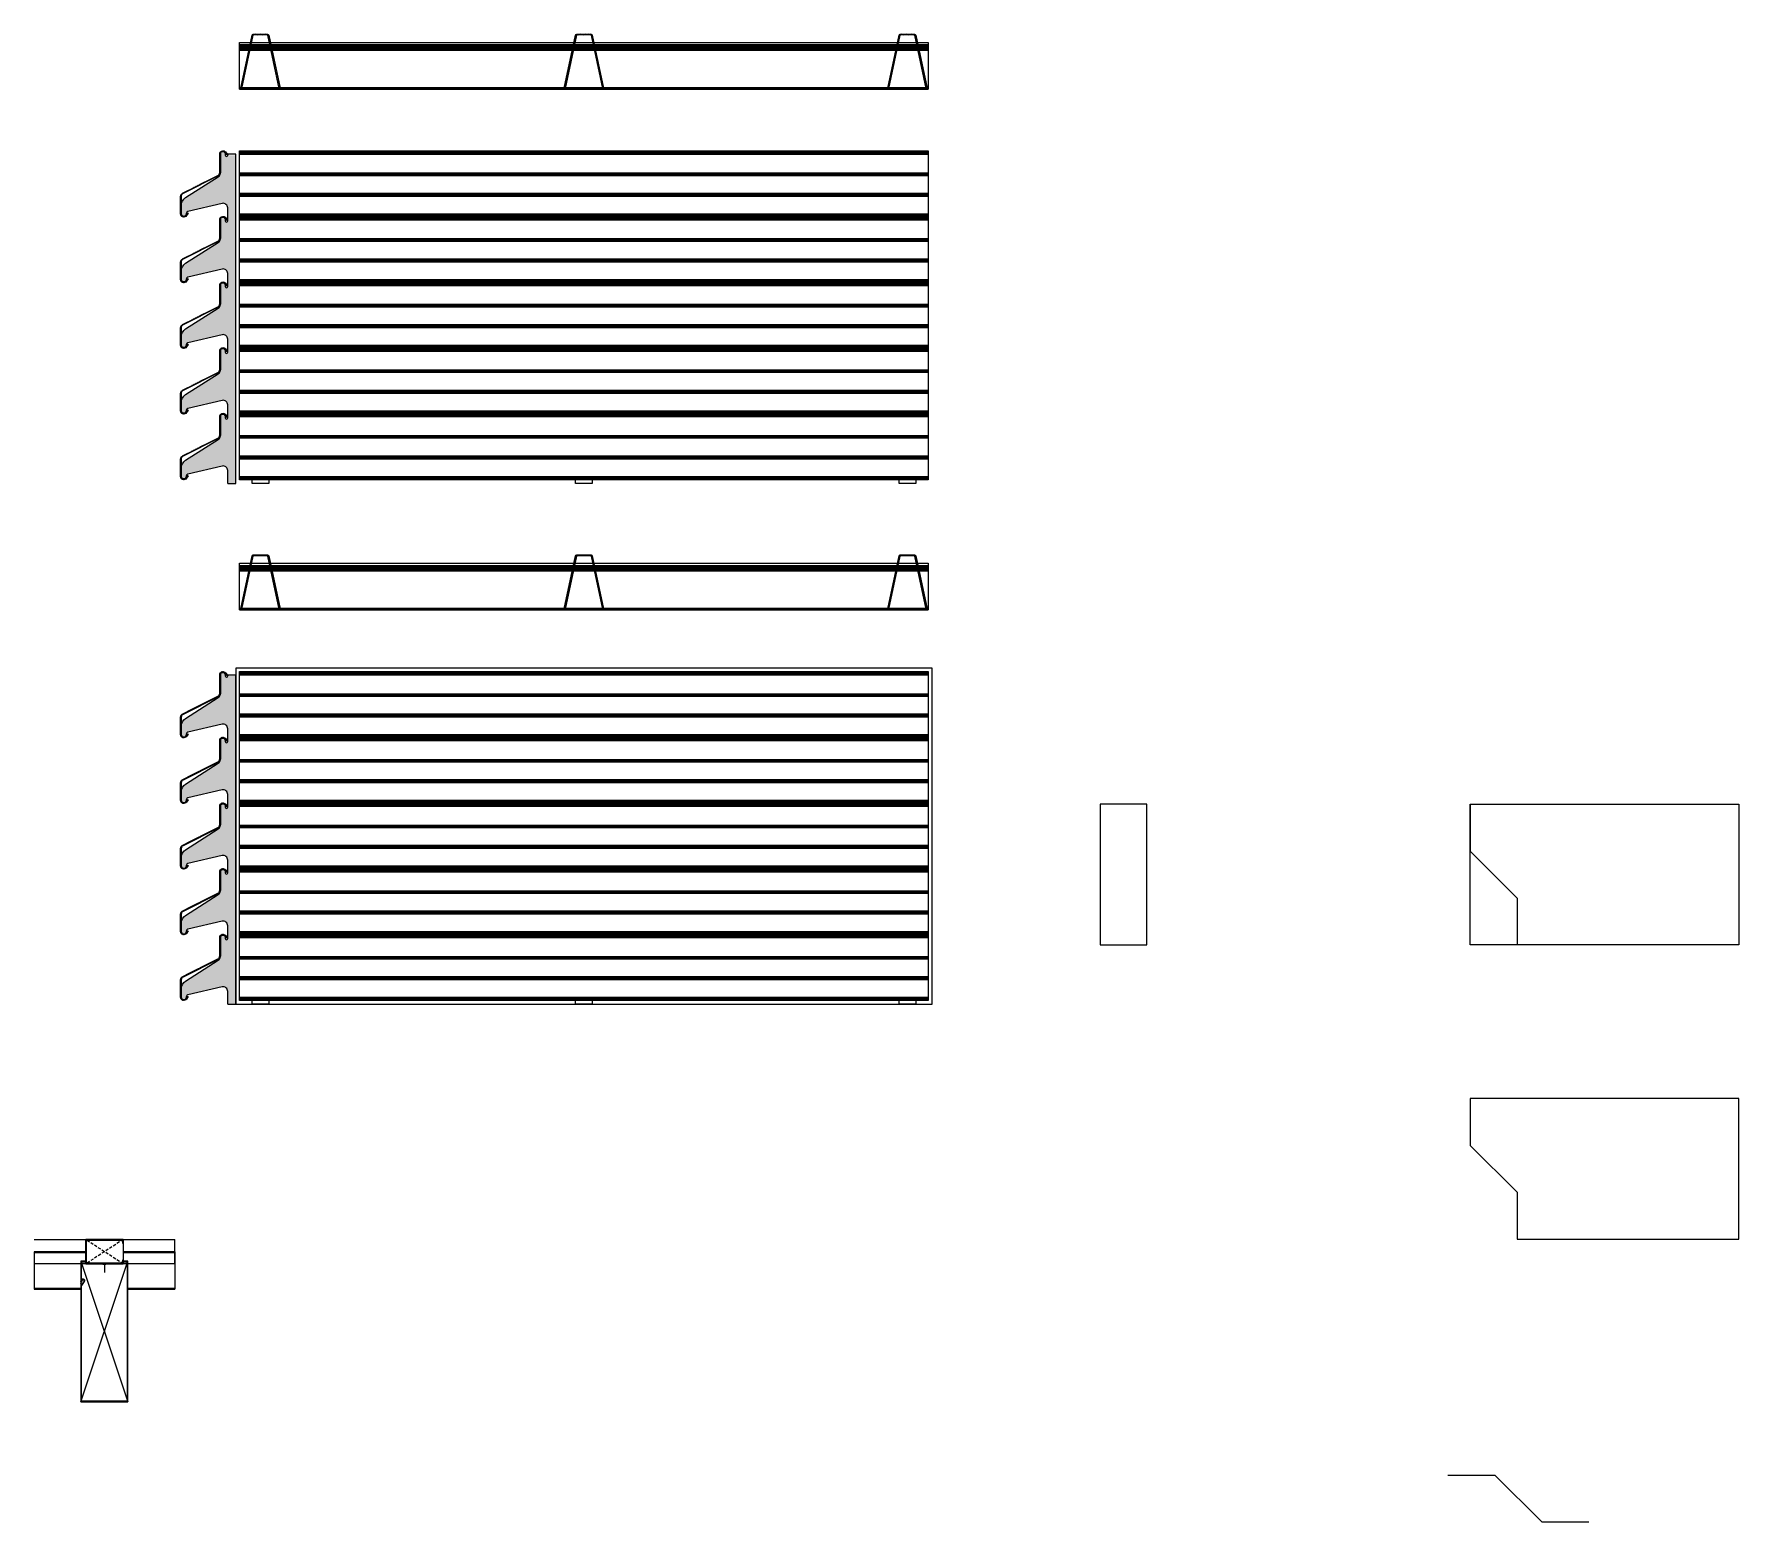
# Model space of a CAD drawing. Header units: millimetres. Extents: x -244126 to 368105, y -173968 to 259060.
# Drawn here: x 56393 to 58211, y 62170 to 63756 of the extents above; entities that cross this region are included whole.
import ezdxf
from ezdxf.enums import TextEntityAlignment as Align

# ---------------------------------------------------------------- set-up
doc = ezdxf.new("R2010")
doc.units = ezdxf.units.MM
doc.header["$MEASUREMENT"] = 0
doc.linetypes.add('HIDDEN', pattern=[9.524999999999999, 6.35, -3.175])
doc.linetypes.add('SLD-Solid', pattern=[0])
for name, color, linetype in [('000 - H A T C H', 8, 'Continuous'), ('000 - SYMBOL CON', 1, 'Continuous'), ('000 - WIPEOUT', 250, 'Continuous'), ('001 - ASCESSORIES', 1, 'Continuous'), ('A02_LITEWOOD', 7, 'Continuous'), ('A03_SUN LOUVER', 7, 'Continuous'), ('A04_TUBE SERIES', 7, 'Continuous')]:
    doc.layers.add(name, color=color, linetype=linetype)
doc.styles.add('TA', font='Cordia New.ttf', dxfattribs={"height": 4.5})

# ---------------------------------------------------------------- blocks, each defined once
blk = doc.blocks.new('000 - ASSCESSORIES_FAMELINE_ALC-CARRIER_FOR_50x150mm._TOP_VIEW')
at = {"layer": '001 - ASCESSORIES', "color": 0}
for p, q in [((0, 150), (0, 0)), ((40, 150), (40, 100)), ((40, 50), (40, 0))]:
    blk.add_line(p, q, dxfattribs=at)
at = {"layer": '001 - ASCESSORIES', "color": 0, "linetype": 'SLD-Solid', "lineweight": 15}
blk.add_line((31.99199781287462, 50.00002384185836), (31.22929701115936, 50.21862387657211), dxfattribs=at)
at = {"layer": '001 - ASCESSORIES', "color": 0}
for points in [[(40, 100), (10, 100), (10, 50), (40, 50)], [(34.16875711176544, 50.00002384185836), (30.43339405709776, 51.07118080237694), (30.26799399871379, 50.49444437027)], [(31.99199781287462, 50.00002384185836), (30.26799399871379, 50.49444437027)]]:
    blk.add_lwpolyline(points, dxfattribs=at)
at = {"layer": '001 - ASCESSORIES', "color": 0, "linetype": 'SLD-Solid', "lineweight": 15}
blk.add_arc((270.3332945336515, 886.0464185074986), 868.7552071735677, 253.9698996414063, 254.0358531115238, dxfattribs=at)
at = {"layer": 'Defpoints', "color": 250}
blk.add_lwpolyline([(-2.312293932000102, 75), (22.3122939320001, 75)], dxfattribs=at)
blk = doc.blocks.new('*U3117')
at = {"color": 250}
blk.add_wipeout([(-75.00000000000007, -25.00000000000003), (75.00000000000222, -25.00000000000003), (75.00000000000222, 25), (-75.00000000000006, 25)], dxfattribs=at).dxf.layer = '000 - WIPEOUT'
blk.add_point((0, 0))
at = {"layer": 'A02_LITEWOOD', "color": 0, "linetype": 'SLD-Solid', "lineweight": 15}
blk.add_lwpolyline([(-73.36666956411312, -1.833334238788399), (-72.66666956411314, -1.83333423878874), (-72.66666956411203, 1.283327176279957, 0.4142135623731802), (-73.566669564112, 2.183327176280275), (-74.10000000000002, 2.183327176280275, 0.4142135623730878), (-75, 1.283327176280411), (-75, -23.85000000000002, 0.4142135623730459), (-73.85000000000002, -25), (-56.15000000000001, -25, 0.4142135623730602), (-55.00000000000001, -23.85000000000013), (-55.00000000000001, -22.43548832950489, -0.6160609800970902), (-53.49859182954223, -21.69278081123434), (-49.40852336439405, -24.81535441908431, 0.164473304673564), (-48.86238413755087, -25), (73.84999999999778, -25, 0.4142135623730458), (74.99999999999778, -23.85000000000014), (75.0000000000022, 23.8499999999998, 0.4142135623731445), (73.85000000000217, 25), (-73.84999999999773, 25, 0.4142135623730241), (-74.99999999999774, 23.85000000000025), (-75.00000000000009, 3.200000000000276, 0.4142135623731618), (-74.10000000000011, 2.299999999999957), (-73.45000325962985, 2.299999999999957, -0.4142135623731949), (-72.55000325962985, 1.399999999999639), (-72.55000325963098, -1.798097757399847, -0.4142135623729692), (-73.00000325963097, -2.248097757399665), (-73.0333336955124, -2.248097757399665, -0.414213562373095), (-73.48333369551239, -1.79809775739962), (-73.48333369551347, 1.373327176280343), (-74.18333369551345, 1.373327176280343), (-74.18333369551237, -1.831082456052814, 1.000965516603546), (-71.850003259631, -1.833334238788399), (-71.85000325962986, 1.399999999999411, 0.4142135623732043), (-73.45000325962985, 3.000000000000003), (-74.10000000000011, 3.000000000000003, -0.4142135623731783), (-74.3000000000001, 3.200000000000048), (-74.29999999999775, 23.85000000000014, -0.4142135623730248), (-73.84999999999773, 24.30000000000007), (73.85000000000217, 24.30000000000007, -0.4142135623731334), (74.30000000000219, 23.85000000000002), (74.2999999999978, -23.85000000000014, -0.4142135623730501), (73.84999999999778, -24.29999999999995), (-48.86238413755101, -24.29999999999995, -0.1644733046735617), (-48.98374841018279, -24.25896764868548), (-53.07552860243481, -21.13508721824223, 0.6172590698947492), (-55.70000000000001, -22.43333912823277), (-55.70000000000001, -23.85000000000002, -0.414213562373095), (-56.15000000000001, -24.29999999999995), (-73.85000000000002, -24.29999999999995, -0.4142135623730803), (-74.30000000000001, -23.85000000000002), (-74.30000000000001, 1.283327176280411, -0.4142135623730618), (-74.10000000000002, 1.483327176280343), (-73.566669564112, 1.483327176280343, -0.414213562373145), (-73.36666956411202, 1.283327176280298)], format="xyb", close=True, dxfattribs=at)
blk = doc.blocks.new('000 - FAMELINE_AL.LITEWOOD_50x150mm._CUT_VIEW')
at = {"color": 250}
blk.add_wipeout([(-75.00000000000001, 25.000000000000014), (-75.00000000000003, -24.999999999999957), (74.99999999999994, -24.999999999999986), (74.99999999999997, 25.000000000000014)], dxfattribs=at).dxf.layer = '000 - WIPEOUT'
at = {"layer": '000 - H A T C H'}
h = blk.add_hatch(dxfattribs=at)
h.set_pattern_fill('ANSI32', color=8, scale=5)
h.set_pattern_definition([(45, (0, -84.77407214813138), (-1.325825214724777, 1.325825214724777), []), (45, (0.8838834750000001, -84.77407214813138), (-1.325825214724777, 1.325825214724777), [])])
edge = h.paths.add_edge_path()
edge.add_line((-73.36666956411312, -1.833334238788368), (-72.66666956411314, -1.833334238788709))
edge.add_line((-72.66666956411314, -1.833334238788709), (-72.66666956411203, 1.283327176279982))
edge.add_arc((-73.56666956411205, 1.283327176280281), 0.9000000000000199, 359.9999999999811, 449.9999999999973)
edge.add_line((-73.566669564112, 2.183327176280301), (-74.10000000000002, 2.183327176280301))
edge.add_arc((-74.10000000000007, 1.283327176280366), 0.8999999999999346, 89.99999999999729, 179.9999999999955)
edge.add_line((-75, 1.283327176280437), (-75, -23.84999999999999))
edge.add_arc((-73.84999999999992, -23.84999999999989), 1.150000000000077, 180.000000000005, 269.9999999999951)
edge.add_line((-73.85000000000002, -24.99999999999996), (-56.15000000000001, -24.99999999999996))
edge.add_arc((-56.15000000000001, -23.84999999999997), 1.149999999999999, 270, 359.9999999999933)
edge.add_line((-55.00000000000001, -23.8500000000001), (-55.00000000000001, -22.43548832950486))
edge.add_arc((-54.06229052545101, -22.44217224002808), 0.9377332954091135, 53.0491994622933, 179.591607647658, ccw=False)
edge.add_line((-53.49859182954223, -21.69278081123431), (-49.40852336439405, -24.81535441908428))
edge.add_arc((-48.86238413755108, -24.0999999999997), 0.900000000000269, 232.6399800011971, 270.0000000000131)
edge.add_line((-48.86238413755087, -24.99999999999996), (73.84999999999778, -24.99999999999997))
edge.add_arc((73.84999999999775, -23.84999999999994), 1.150000000000034, 270.0000000000014, 359.9999999999915)
edge.add_line((74.99999999999778, -23.85000000000011), (75.0000000000022, 23.84999999999982))
edge.add_arc((73.85000000000218, 23.85000000000001), 1.15000000000002, 359.9999999999908, 450.0000000000007)
edge.add_line((73.85000000000217, 25.00000000000003), (-73.84999999999773, 25.00000000000003))
edge.add_arc((-73.84999999999772, 23.85000000000001), 1.15000000000002, 90.00000000000072, 179.9999999999866)
edge.add_line((-74.99999999999774, 23.85000000000028), (-75.00000000000009, 3.200000000000301))
edge.add_arc((-74.10000000000004, 3.200000000000031), 0.9000000000000483, 179.9999999999828, 269.9999999999955)
edge.add_line((-74.10000000000011, 2.299999999999983), (-73.45000325962985, 2.299999999999983))
edge.add_arc((-73.45000325962985, 1.399999999999977), 0.9000000000000057, -1.9895196601282805e-11, 90, ccw=False)
edge.add_line((-72.55000325962985, 1.399999999999665), (-72.55000325963098, -1.798097757399816))
edge.add_arc((-73.00000325963099, -1.798097757399631), 0.4500000000000028, 270.0000000000018, 359.99999999997647, ccw=False)
edge.add_line((-73.00000325963097, -2.248097757399634), (-73.0333336955124, -2.248097757399634))
edge.add_arc((-73.03333369551237, -1.798097757399617), 0.4500000000000171, 179.9999999999964, 269.99999999999636, ccw=False)
edge.add_line((-73.48333369551239, -1.798097757399589), (-73.48333369551347, 1.37332717628037))
edge.add_line((-73.48333369551347, 1.37332717628037), (-74.18333369551345, 1.37332717628037))
edge.add_line((-74.18333369551345, 1.37332717628037), (-74.18333369551237, -1.831082456052783))
edge.add_arc((-73.01666956411421, -1.83333423878814), 1.166666304483214, 179.8894133423368, 359.9999999999889)
edge.add_line((-71.850003259631, -1.833334238788368), (-71.85000325962986, 1.399999999999437))
edge.add_arc((-73.45000325962985, 1.400000000000034), 1.599999999999994, 359.9999999999787, 450)
edge.add_line((-73.45000325962985, 3.000000000000028), (-74.10000000000011, 3.000000000000028))
edge.add_arc((-74.10000000000011, 3.200000000000017), 0.1999999999999886, 179.9999999999837, 270, ccw=False)
edge.add_line((-74.3000000000001, 3.200000000000074), (-74.29999999999775, 23.85000000000016))
edge.add_arc((-73.84999999999772, 23.85000000000007), 0.4500000000000313, 90.00000000000182, 179.9999999999873, ccw=False)
edge.add_line((-73.84999999999773, 24.3000000000001), (73.85000000000217, 24.3000000000001))
edge.add_arc((73.85000000000218, 23.85000000000009), 0.4500000000000028, -5.5138116294983774e-12, 90.00000000000182, ccw=False)
edge.add_line((74.30000000000219, 23.85000000000005), (74.2999999999978, -23.85000000000011))
edge.add_arc((73.84999999999785, -23.84999999999997), 0.449999999999946, 269.9999999999909, 359.9999999999828, ccw=False)
edge.add_line((73.84999999999778, -24.29999999999993), (-48.862384137551, -24.29999999999992))
edge.add_arc((-48.86238413755122, -24.09999999999997), 0.199999999999946, 232.6399800012461, 270.00000000006105, ccw=False)
edge.add_line((-48.98374841018279, -24.25896764868545), (-53.07552860243481, -21.1350872182422))
edge.add_arc((-54.06229052545102, -22.44217224002803), 1.637733295409089, 52.94963205405886, 179.6909738105618)
edge.add_line((-55.70000000000001, -22.43333912823274), (-55.70000000000001, -23.84999999999999))
edge.add_arc((-56.14999999999998, -23.84999999999995), 0.4499999999999673, 269.99999999999636, 359.99999999999545, ccw=False)
edge.add_line((-56.15000000000001, -24.29999999999992), (-73.85000000000002, -24.29999999999992))
edge.add_arc((-73.85000000000004, -23.84999999999994), 0.4499999999999744, 180.0000000000054, 270.0000000000018, ccw=False)
edge.add_line((-74.30000000000001, -23.84999999999999), (-74.30000000000001, 1.283327176280437))
edge.add_arc((-74.10000000000004, 1.283327176280395), 0.1999999999999744, 89.99999999999591, 179.9999999999878, ccw=False)
edge.add_line((-74.10000000000002, 1.483327176280369), (-73.566669564112, 1.483327176280369))
edge.add_arc((-73.56666956411202, 1.283327176280366), 0.2000000000000028, -1.2221335055073723e-11, 89.99999999999591, ccw=False)
edge.add_line((-73.36666956411202, 1.283327176280324), (-73.36666956411312, -1.833334238788368))
at = {"color": 3}
blk.add_point((0, 0), dxfattribs=at)
at = {"layer": 'Defpoints', "color": 250}
blk.add_lwpolyline([(-75.00000000000001, 25.00000000000004), (-75.00000000000003, -24.99999999999996), (74.99999999999997, -24.99999999999999), (75, 25.00000000000004)], close=True, dxfattribs=at)
at = {"layer": 'A02_LITEWOOD', "color": 0}
blk.add_blockref('*U3117', (0, 2.842170943040401e-14), dxfattribs=at)
at = {"layer": '000 - SYMBOL CON', "color": 8, "linetype": 'ByBlock'}
for p, q in [((-75.00000000000007, -24.99999999999996), (75.00000000000182, 25)), ((75.0000000000018, -24.99999999999999), (-75.00000000000006, 25.00000000000003))]:
    blk.add_line(p, q, dxfattribs=at)
blk = doc.blocks.new('000 - ASSCESSORIES_FAMELINE_ALC-CARRIER_FOR_50x150mm._SIDE_VIEW')
blk.add_wipeout([(-20, -13), (19.999999999999545, -13), (19.999999999999545, 13), (-20, 13)]).dxf.layer = '000 - WIPEOUT'
at = {"layer": '000 - H A T C H'}
h = blk.add_hatch(dxfattribs=at)
h.set_pattern_fill('ANSI32', color=256, scale=0.1)
h.set_pattern_definition([(45, (-15462.63928911265, 6516.969579593075), (-0.6735192090801867, 0.6735192090801867), []), (45, (-15462.19027611265, 6516.969579593075), (-0.6735192090801867, 0.6735192090801867), [])])
edge = h.paths.add_edge_path()
edge.add_line((-20, 9), (-20, 12.30000000000018))
edge.add_arc((-19.29999999999973, 12.29999999999973), 0.7000000000002728, 89.99999999996282, 179.9999999999628, ccw=False)
edge.add_line((-19.29999999999927, 13), (19.29999999999927, 13))
edge.add_arc((19.29999999999973, 12.29999999999973), 0.7000000000002728, 3.717559593496844e-11, 90.00000000003718, ccw=False)
edge.add_line((20, 12.30000000000018), (20, -12.30000000000018))
edge.add_arc((19.29999999999973, -12.29999999999973), 0.7000000000002728, 269.9999999999627, 359.9999999999628, ccw=False)
edge.add_line((19.29999999999927, -13), (-19.29999999999927, -13))
edge.add_arc((-19.29999999999973, -12.29999999999973), 0.7000000000002728, 180.0000000000372, 270.0000000000372, ccw=False)
edge.add_line((-20, -12.30000000000018), (-20, -9))
edge.add_line((-20, -9), (-19.29999999999927, -9))
edge.add_line((-19.29999999999927, -9), (-19.29999999999927, -12.10000000000036))
edge.add_arc((-19.099999999999, -12.09999999999991), 0.2000000000002728, 180.0000000001303, 270.0000000001303)
edge.add_line((-19.09999999999854, -12.30000000000018), (19.09999999999854, -12.30000000000018))
edge.add_arc((19.099999999999, -12.09999999999991), 0.2000000000002728, 269.9999999998697, 359.9999999998697)
edge.add_line((19.29999999999927, -12.10000000000036), (19.29999999999927, 12.10000000000036))
edge.add_arc((19.099999999999, 12.09999999999991), 0.2000000000002728, 1.302755197525679e-10, 90.00000000013027)
edge.add_line((19.09999999999854, 12.30000000000018), (-19.09999999999854, 12.30000000000018))
edge.add_arc((-19.099999999999, 12.09999999999991), 0.2000000000002728, 89.99999999986973, 179.9999999998697)
edge.add_line((-19.29999999999927, 12.10000000000036), (-19.29999999999927, 9))
edge.add_line((-19.29999999999927, 9), (-20, 9))
at = {"layer": '000 - SYMBOL CON', "color": 8, "linetype": 'HIDDEN', "ltscale": 0.5}
for points in [[(-20, -13), (20, 13)], [(-20, 13), (20, -13)]]:
    blk.add_lwpolyline(points, dxfattribs=at)
at = {"layer": '001 - ASCESSORIES', "color": 0}
blk.add_lwpolyline([(-20, 9), (-20, 12.30000000000018, -0.414213562373095), (-19.29999999999927, 13), (19.29999999999927, 13, -0.414213562373095), (20, 12.30000000000018), (20, -12.30000000000018, -0.414213562373095), (19.29999999999927, -13), (-19.29999999999927, -13, -0.414213562373095), (-20, -12.30000000000018), (-20, -9), (-19.29999999999927, -9), (-19.29999999999927, -12.10000000000036, 0.414213562373095), (-19.09999999999854, -12.30000000000018), (19.09999999999854, -12.30000000000018, 0.414213562373095), (19.29999999999927, -12.10000000000036), (19.29999999999927, 12.10000000000036, 0.414213562373095), (19.09999999999854, 12.30000000000018), (-19.09999999999854, 12.30000000000018, 0.414213562373095), (-19.29999999999927, 12.10000000000036), (-19.29999999999927, 9)], format="xyb", close=True, dxfattribs=at)
at = {"layer": 'Defpoints', "color": 250}
blk.add_lwpolyline([(-20, -13), (20, -13), (20, 13), (-20, 13)], close=True, dxfattribs=at)
blk = doc.blocks.new('*U3025')
at = {"layer": 'A04_TUBE SERIES', "color": 0, "style": 'TA', "flags": 1}
for tag, p in [('ITEM_VALUE', (50, -212.5)), ('PRODUCT_NAME_VALUE', (300, -212.5)), ('ITEM_NUMBER_VALUE', (599.999999997267, -212.5)), ('PRODUCT_CODE_VALUE', (799.9999999945339, -212.5)), ('SELLING_PRICE_VALUE', (999.9999999918009, -212.5)), ('UNIT_VALUE', (1149.999999989068, -212.5)), ('TYPE_OF_COLOR_VALUE', (1274.999999986335, -212.5)), ('SECTION_VALUE', (1424.999999983602, -212.5))]:
    blk.add_attdef(tag, text='', height=9, dxfattribs=at).set_placement(p, align=Align.MIDDLE_CENTER)
at = {"color": 250}
blk.add_wipeout([(-75, -13), (74.99999999999999, -13), (74.99999999999999, 13), (-75, 13)], dxfattribs=at).dxf.layer = '000 - WIPEOUT'
at = {"layer": '001 - ASCESSORIES', "color": 0}
for p, q in [((-75.00000000000001, 1.377727649040772e-14), (-75.00000000000003, -39.99999999999999)), ((74.99999999999999, -1.377727649040772e-14), (74.99999999999997, -40.00000000000001))]:
    blk.add_line(p, q, dxfattribs=at)
at = {"layer": '001 - ASCESSORIES', "color": 4}
blk.add_lwpolyline([(-75.00000000000001, 1.377727649040772e-14), (-75.00000000000001, -0.6999999999999749), (74.99999999999999, -0.7000000000000082), (74.99999999999999, -1.952941424834697e-14)], close=True, dxfattribs=at)
at = {"layer": 'A02_LITEWOOD', "color": 0}
blk.add_line((75.00000000000003, -13), (75.00000000000003, 13), dxfattribs=at)
at = {"layer": 'A02_LITEWOOD', "color": 1}
blk.add_lwpolyline([(-19.99999999999999, -13), (20.00000000000001, -13), (20.00000000000001, 13), (-19.99999999999999, 13)], close=True, dxfattribs=at)
at = {"layer": 'A02_LITEWOOD', "color": 3, "rotation": 270}
blk.add_blockref('000 - FAMELINE_AL.LITEWOOD_50x150mm._CUT_VIEW', (-2.760291103340142e-05, -84.99991719126683), dxfattribs=at)
at = {"layer": '000 - H A T C H'}
h = blk.add_hatch(dxfattribs=at)
h.set_pattern_fill('ANSI32', color=256, scale=0.1, angle=-90.00000000000001)
h.set_pattern_definition([(315, (-64.94724861261196, 225.8870165976632), (0.6735192090801868, 0.6735192090801866), []), (315, (-64.94724861261196, 225.4380035976632), (0.6735192090801868, 0.6735192090801866), [])])
h.paths.add_polyline_path([(24.99999999999997, -39.30000000000002), (24.99999999999997, -40.00000000000001), (74.99999999999999, -40.00000000000002), (74.99999999999999, -39.30000000000003)])
h.paths.add_polyline_path([(-75.00000000000001, 1.377727649040772e-14), (-75.00000000000001, -0.6999999999999749), (74.99999999999999, -0.7000000000000082), (74.99999999999999, -1.952941424834697e-14)])
h.paths.add_polyline_path([(-75.00000000000003, -39.3), (-75.00000000000003, -39.99999999999999), (-25.00000000000002, -40), (-25.00000000000002, -39.30000000000001)])
at = {"layer": '001 - ASCESSORIES', "color": 4}
for points in [[(-75.00000000000003, -39.3), (-75.00000000000003, -39.99999999999999), (-25.00000000000002, -40), (-25.00000000000002, -39.30000000000001)], [(24.99999999999997, -39.30000000000002), (24.99999999999997, -40.00000000000001), (74.99999999999999, -40.00000000000002), (74.99999999999999, -39.30000000000003)]]:
    blk.add_lwpolyline(points, close=True, dxfattribs=at)
at = {"layer": 'A02_LITEWOOD', "color": 0}
for points in [[(-75, 13), (-19.99999999999999, 13), (-19.99999999999999, -13), (-75, -13)], [(75.00000000000003, -13), (20.00000000000001, -13), (20.00000000000001, 13), (75.00000000000003, 13)]]:
    blk.add_lwpolyline(points, dxfattribs=at)
at = {"layer": '001 - ASCESSORIES', "color": 0, "rotation": 270}
blk.add_blockref('000 - ASSCESSORIES_FAMELINE_ALC-CARRIER_FOR_50x150mm._TOP_VIEW', (-75.00000000000001, 1.377727649040772e-14), dxfattribs=at)
at = {"layer": '001 - ASCESSORIES', "color": 0}
blk.add_blockref('000 - ASSCESSORIES_FAMELINE_ALC-CARRIER_FOR_50x150mm._SIDE_VIEW', (0, 0), dxfattribs=at)
at = {"layer": '001 - ASCESSORIES', "color": 0, "xscale": -1}
blk.add_blockref('000 - ASSCESSORIES_FAMELINE_ALC-CARRIER_FOR_50x150mm._SIDE_VIEW', (-4.595234734031384e-13, 0), dxfattribs=at)
blk = doc.blocks.new('000 - FAMELINE_AL.SUN_LV_70Z_CUT_VIEW')
at = {"layer": '000 - H A T C H'}
h = blk.add_hatch(dxfattribs=at)
h.set_pattern_fill('ANSI32', color=8, scale=2)
h.set_pattern_definition([(45, (0, 0), (-0.5303300858899107, 0.5303300858899107), []), (45, (0.35355339, 0), (-0.5303300858899107, 0.5303300858899107), [])])
edge = h.paths.add_edge_path()
edge.add_arc((-41.71909435685664, 63.80189602588693), 3.399999999999986, 359.7688178317894, 500.7773137959305)
edge.add_line((-44.35305455737182, 65.95183873724041), (-46.44665398359939, 63.3869064088849))
edge.add_line((-46.44665398359939, 63.3869064088849), (-45.98183747762232, 63.00750475393761))
edge.add_line((-45.98183747762232, 63.00750475393761), (-43.88823805138236, 65.57243708230635))
edge.add_arc((-41.71909435685045, 63.8018960258951), 2.799999999993822, -0.25475025521330963, 140.7773137957614, ccw=False)
edge.add_line((-38.91912203336574, 63.78944662088733), (-38.9191220333887, 44.01972320168352))
edge.add_arc((-34.9191220333887, 44.01972320168352), 4, 180, 244.3295045191594)
edge.add_line((-36.6519020997646, 40.41452234159676), (0.8728362579277018, 21.54602793816775))
edge.add_arc((-0.6000267984897698, 18.4816072070802), 3.400000000011559, 1.3181988833821379e-10, 64.32950451929122, ccw=False)
edge.add_line((2.799973201521789, 18.48160720708802), (2.799973201515968, -0.01085875736750097))
edge.add_arc((-1.672240363737032e-06, -4.791312291807515e-06), 2.799995911112356, 214.4412264402325, 359.7778968172909, ccw=False)
edge.add_line((-2.309177256072871, -1.58357203815649), (-4.075200694191153, 0.9916572906804504))
edge.add_line((-4.075200694191153, 0.9916572906804504), (-4.570024391912739, 0.6523204253608128))
edge.add_line((-4.570024391912739, 0.6523204253608128), (-2.804000953798055, -1.922908903484404))
edge.add_arc((1.343924971308752e-13, -6.008527009271347e-13), 3.399999999999771, 214.4412879448393, 359.7725146033154)
edge.add_line((3.399973201521789, -0.01349921971996082), (3.399973201521789, 18.48160720708802))
edge.add_arc((-0.600026798489675, 18.48160720708033), 4.000000000011464, 1.101744141655805e-10, 64.32950451926962)
edge.add_line((1.132753267884254, 22.08680806718075), (-36.39198508980822, 40.95530247060977))
edge.add_arc((-34.9191220333887, 44.01972320168352), 3.400000000000007, 180, 244.3295045191593, ccw=False)
edge.add_line((-38.3191220333887, 44.01972320168352), (-38.31912203338288, 63.78817741812782))
at = {"layer": 'A03_SUN LOUVER', "color": 0}
blk.add_lwpolyline([(-38.31912203339264, 63.78817743708649, 0.706785714724799), (-44.35305455737182, 65.95183873724041), (-46.44665398359939, 63.3869064088849), (-45.98183747762232, 63.00750475393761), (-43.88823805138236, 65.57243708230635, -0.7069399320194617), (-38.91912203336574, 63.78944662088733), (-38.9191220333887, 44.01972320168352, 0.2883019779868358), (-36.6519020997646, 40.41452234159676), (0.8728362579277018, 21.54602793816775, -0.2883019779868358), (2.799973201521789, 18.48160720708802), (2.799973201515968, -0.01085875736750097, -0.7354915496662431), (-2.309177256072871, -1.58357203815649), (-4.075200694191153, 0.9916572906804504), (-4.570024391912739, 0.6523204253608128), (-2.804000953798055, -1.922908903484404, 0.7354549486294412), (3.399973201521789, -0.01349921971996082), (3.399973201521789, 18.48160720708802, 0.2883019779868358), (1.132753267884254, 22.08680806718075), (-36.39198508980822, 40.95530247060977, -0.2883019779868358), (-38.3191220333887, 44.01972320168352), (-38.31912203338288, 63.78817741812782)], format="xyb", dxfattribs=at)
blk = doc.blocks.new('000 - ASSCESSORIES_FAMELINE_AL.C-CARRIER_FOR_70Z_CUT_VIEW')
at = {"layer": '000 - H A T C H'}
h = blk.add_hatch(dxfattribs=at)
h.set_pattern_fill('ANSI32', color=8, scale=5, angle=180)
h.set_pattern_definition([(225, (54313.89231964308, 62869.96660829977), (1.325825214724776, -1.325825214724777), []), (225, (54313.00843616808, 62869.96660829977), (1.325825214724776, -1.325825214724777), [])])
edge = h.paths.add_edge_path()
edge.add_line((0.8999999999941792, -1.102182119225489e-16), (0.9000000000014543, -7.600020187936025))
edge.add_arc((1.350000000002456, -7.600020187939147), 0.4500000000010018, 179.9999999996025, 257.9999999988209)
edge.add_line((1.256439739125198, -8.040186608268414), (57.84229818835593, -20.06788211937965))
edge.add_line((57.84229818835593, -20.06788211937965), (57.65517766662379, -20.94821496004443))
edge.add_line((57.65517766662379, -20.94821496004443), (1.069319217393058, -8.920519448925916))
edge.add_arc((1.350000000002622, -7.600020187933785), 1.350000000002623, 180.0000000000951, 257.9999999997812, ccw=False)
edge.add_line((-9.307340396611118e-16, -7.600020187936025), (0, 0))
edge.add_line((0, 0), (9.307340396611118e-16, 7.600020187936025))
edge.add_arc((1.350000000002624, 7.600020187933785), 1.350000000002623, 102.00000000021879, 179.9999999999049, ccw=False)
edge.add_line((1.069319217393059, 8.920519448925916), (57.65517766662379, 20.94821496004442))
edge.add_line((57.65517766662379, 20.94821496004442), (57.84229818835593, 20.06788211937964))
edge.add_line((57.84229818835593, 20.06788211937964), (1.256439739125199, 8.040186608268414))
edge.add_arc((1.350000000002458, 7.600020187939147), 0.4500000000010018, 102.0000000011791, 180.0000000003975)
edge.add_line((0.9000000000014561, 7.600020187936025), (0.8999999999941792, 0))
at = {"layer": '001 - ASCESSORIES', "color": 0, "linetype": 'Continuous', "lineweight": 15}
blk.add_lwpolyline([(0.8999999999941792, -1.102182119225489e-16), (0.9000000000014543, -7.600020187936025, 0.3541185725268599), (1.256439739125198, -8.040186608268414), (57.84229818835593, -20.06788211937965), (57.65517766662379, -20.94821496004443), (1.069319217393057, -8.920519448925916, -0.3541185725291565), (-9.307340396611118e-16, -7.600020187936025), (0, 0), (9.307340396611118e-16, 7.600020187936025, -0.3541185725291565), (1.069319217393059, 8.920519448925916), (57.65517766662379, 20.94821496004442), (57.84229818835593, 20.06788211937964), (1.2564397391252, 8.040186608268414, 0.3541185725268599), (0.9000000000014561, 7.600020187936025)], format="xyb", close=True, dxfattribs=at)
blk = doc.blocks.new('*U1721')
at = {"layer": '000 - H A T C H'}
h = blk.add_hatch(color=250, dxfattribs=at)
h.dxf.hatch_style = 1
edge = h.paths.add_edge_path()
edge.add_line((-103.9000000000051, 16.43987944460969), (-123.890942122147, 16.43987944460241))
edge.add_arc((-123.9108199806574, 21.46298497766112), 5.023144864077078, 212.8405152144396, 270.2267345262356, ccw=False)
edge.add_line((-128.131182602625, 18.73892116332005), (-150.2749198601458, 53.40191656156934))
edge.add_arc((-158.7196319947782, 47.9464357082053), 10.05362792121481, 32.86340221112347, 90.20384752263632)
edge.add_line((-158.7554008217161, 58), (-167.4943090514716, 58))
edge.add_arc((-167.5412709904217, 55.35900147801658), 2.641416024943545, 88.98128024949158, 271.0187197505088)
edge.add_line((-167.4943090514716, 52.71800295603316), (-166.9943090514612, 52.71800295603316))
edge.add_arc((-166.979077084578, 50.72715051130761), 1.990910713589341, 13.791972121032984, 90.4383601556824, ccw=False)
edge.add_line((-165.0455689218907, 51.20177842273569), (-156.4079252424344, 14.60561331285858))
edge.add_arc((-161.2095102652986, 13.53392578167739), 4.919728945407767, -90.81834632082462, 12.58188450441071, ccw=False)
edge.add_line((-161.2797755663814, 8.614698638746631), (-175, 8.614698638746631))
edge.add_line((-175, 8.614698638746631), (-175, 0.2500000000000018))
edge.add_line((-175, 0.2500000000000017), (-105, 0.2500000000008454))
edge.add_line((-105, 0.2500000000008454), (-105.0000000000073, 8.614510067291967))
edge.add_arc((-105.0000000000064, 9.886290519705764), 1.271780452414642, 90.98667676382883, 270.0000000000499, ccw=False)
edge.add_line((-105.0218999411792, 11.15788240066468), (-103.9000000000087, 11.15788240066468))
edge.add_arc((-103.8530380610569, 13.79888092263715), 2.641416024932632, 268.981280249448, 451.0187197504735)
at = {"color": 8}
for p, q in [((245.3766046391102, -4.051785039955632), (245.3766046391101, -738.2203155410753)), ((245.4363549888512, -4.051785039955632), (245.4363549888512, -738.2203155410753)), ((245.5352753437182, -4.051785039955632), (245.5352753437182, -738.2203155410753)), ((245.6723773242047, -4.051785039955632), (245.6723773242047, -738.2203155410753)), ((245.8462910526578, -4.051785039955632), (245.8462910526577, -738.2203155410753)), ((246.0552788405839, -4.051785039955632), (246.0552788405839, -738.2203155410753)), ((246.297252551085, -4.051785039955632), (246.2972525510849, -738.2203155410753)), ((246.5697944628337, -4.051785039955632), (246.5697944628336, -738.2203155410753)), ((247.1954120767477, -4.051785039955632), (247.1954120767477, -738.2203155410753)), ((287.0940900218775, -4.051785039955632), (287.0940900218774, -738.2203155410753)), ((287.1589287543168, -4.051785039955632), (287.1589287543167, -738.2203155410753)), ((287.2696212765077, -4.051785039955632), (287.2696212765076, -738.2203155410753)), ((287.4246372782945, -4.051785039955632), (287.4246372782945, -738.2203155410753)), ((287.6218336830352, -4.051785039955632), (287.6218336830352, -738.2203155410753)), ((287.8584842753189, -4.051785039955632), (287.8584842753189, -738.2203155410753)), ((288.1313173905728, -4.051785039955632), (288.1313173905727, -738.2203155410753)), ((288.4365611454341, -4.051785039955632), (288.436561145434, -738.2203155410753)), ((289.1270110158148, -4.051785039955632), (289.1270110158147, -738.2203155410753)), ((290.288969299414, -4.051785039955632), (290.288969299414, -738.2203155410753)), ((291.4739463223596, -4.051785039955632), (291.4739463223595, -738.2203155410753)), ((291.8485352013286, -4.051785039955632), (291.8485352013286, -738.2203155410753)), ((292.2041446529183, -4.051785039955632), (292.2041446529183, -738.2203155410753)), ((292.5358584213391, -4.051785039955632), (292.535858421339, -738.2203155410753)), ((292.8390906056229, -4.051785039955632), (292.8390906056229, -738.2203155410753))]:
    blk.add_line(p, q, dxfattribs=at)
at = {"color": 3}
blk.add_lwpolyline([(295.1066213002195, -738.2203155410753), (245.3566213002195, -738.2203155410753), (245.3566213002196, -4.051785039955632), (295.1066213002196, -4.051785039955632)], close=True, dxfattribs=at)
at = {"layer": '001 - ASCESSORIES', "color": 0, "linetype": 'Continuous', "lineweight": 15}
for points in [[(-175, 8.614698638746631), (-161.2797755663814, 8.614698638746631, 0.4844971872456622), (-156.4079252424344, 14.60561331285862), (-165.0455689218907, 51.20177842273552, 0.3474854791133033), (-166.9943090514607, 52.71800295603316), (-167.4943090514716, 52.71800295603316, -1.017939972898813), (-167.4943090514716, 58), (-158.7554008217157, 58, -0.2555495296819336), (-150.274919860145, 53.40191656156821), (-128.1311826026249, 18.7389211633199, 0.2557623105672255), (-123.890942122147, 16.43987944460241), (-103.9000000000051, 16.43987944460969, -1.017939972898888), (-103.9000000000087, 11.15788240066468), (-104.9781000588337, 11.15788240066468, 1.008647662346127), (-105, 8.614510067291121)], [(-105, 8.614698638746631), (-91.27977556638143, 8.614698638746631, 0.4844971872456622), (-86.40792524243443, 14.60561331285862), (-95.04556892189066, 51.20177842273552, 0.3474854791133033), (-96.99430905146073, 52.71800295603316), (-97.49430905147165, 52.71800295603316, -1.017939972898813), (-97.49430905147165, 58), (-88.75540082171574, 58, -0.2555495296819336), (-80.27491986014502, 53.40191656156821), (-58.1311826026249, 18.7389211633199, 0.2557623105672255), (-53.89094212214695, 16.43987944460241), (-33.90000000000509, 16.43987944460969, -1.017939972898888), (-33.90000000000873, 11.15788240066468), (-34.97810005883366, 11.15788240066468, 1.008647662346127), (-35, 8.614510067291121)], [(-35, 8.614698638746631), (-21.27977556638143, 8.614698638746631, 0.4844971872456622), (-16.40792524243443, 14.60561331285862), (-25.04556892189066, 51.20177842273552, 0.3474854791133033), (-26.99430905146073, 52.71800295603316), (-27.49430905147165, 52.71800295603316, -1.017939972898813), (-27.49430905147165, 58), (-18.75540082171574, 58, -0.2555495296819336), (-10.27491986014502, 53.40191656156821), (11.8688173973751, 18.7389211633199, 0.2557623105672255), (16.10905787785305, 16.43987944460241), (36.09999999999491, 16.43987944460969, -1.017939972898888), (36.09999999999127, 11.15788240066468), (35.02189994116634, 11.15788240066468, 1.008647662346127), (35, 8.614510067291121)], [(35, 8.614698638746631), (48.72022443361857, 8.614698638746631, 0.4844971872456622), (53.59207475756557, 14.60561331285862), (44.95443107810934, 51.20177842273552, 0.3474854791133033), (43.00569094853927, 52.71800295603316), (42.50569094852835, 52.71800295603316, -1.017939972898813), (42.50569094852835, 58), (51.24459917828426, 58, -0.2555495296819336), (59.72508013985498, 53.40191656156821), (81.8688173973751, 18.7389211633199, 0.2557623105672255), (86.10905787785305, 16.43987944460241), (106.0999999999949, 16.43987944460969, -1.017939972898888), (106.0999999999913, 11.15788240066468), (105.0218999411663, 11.15788240066468, 1.008647662346127), (105, 8.614510067291121)], [(105, 8.614698638746631), (118.7202244336186, 8.614698638746631, 0.4844971872456622), (123.5920747575656, 14.60561331285862), (114.9544310781093, 51.20177842273552, 0.3474854791133033), (113.0056909485393, 52.71800295603316), (112.5056909485284, 52.71800295603316, -1.017939972898813), (112.5056909485284, 58), (121.2445991782843, 58, -0.2555495296819336), (129.725080139855, 53.40191656156821), (151.8688173973751, 18.7389211633199, 0.2557623105672255), (156.109057877853, 16.43987944460241), (176.0999999999949, 16.43987944460969, -1.017939972898888), (176.0999999999913, 11.15788240066468), (175.0218999411663, 11.15788240066468, 1.008647662346127), (175, 8.614510067291121)]]:
    blk.add_lwpolyline(points, format="xyb", dxfattribs=at)
blk.add_lwpolyline([(-175, 8.614698638746649), (-175, 1.714505518806295e-14), (176, 8.446576771348191e-13), (175.9999999999927, 8.614510067291967), (175, 8.614510067291121)], dxfattribs=at)
at = {"layer": '001 - ASCESSORIES', "linetype": 'ByBlock'}
for points in [[(-175, -17.33525018933034), (176, -17.3352501893304), (176, -35.17628908718427), (-175, -35.17628908718427)], [(-175, -362.2155308415884), (176, -362.2155308415885), (176, -380.0565697394424), (-175, -380.0565697394424)], [(-175.0000000000001, -707.0958114938464), (175.9999999999999, -707.0958114938466), (175.9999999999999, -724.9368503917004), (-175.0000000000001, -724.9368503917004)]]:
    blk.add_lwpolyline(points, close=True, dxfattribs=at)
at = {"layer": '001 - ASCESSORIES', "rotation": 180}
for p in [(304.1066213002196, -26.25576963825733), (304.1066213002196, -371.1360502905154), (304.1066213002196, -716.0163309427735)]:
    blk.add_blockref('000 - ASSCESSORIES_FAMELINE_AL.C-CARRIER_FOR_70Z_CUT_VIEW', p, dxfattribs=at)
at = {"layer": 'A03_SUN LOUVER', "color": 3, "xscale": -1, "rotation": 270}
for p in [(-167.5412709904217, 55.35900147801658), (-97.54127099042171, 55.35900147801658), (-27.54127099042171, 55.35900147801658), (42.45872900957829, 55.35900147801658), (112.4587290095783, 55.35900147801658)]:
    blk.add_blockref('000 - FAMELINE_AL.SUN_LV_70Z_CUT_VIEW', p, dxfattribs=at)
at = {"color": 3}
blk.add_wipeout([(-170.9412709904217, -4.051785039955803), (-100.33937496453288, -4.051785039955803), (-100.33937496453288, -738.2203155410753), (-170.9412709904217, -738.2203155410753)], dxfattribs=at).dxf.layer = '000 - WIPEOUT'
at = {"layer": '000 - H A T C H'}
h = blk.add_hatch(color=250, dxfattribs=at)
h.dxf.hatch_style = 1
edge = h.paths.add_edge_path()
edge.add_line((-33.90000000000511, 16.43987944460969), (-53.89094212214702, 16.43987944460241))
edge.add_arc((-53.91081998065737, 21.46298497766112), 5.023144864077078, 212.8405152144396, 270.2267345262356, ccw=False)
edge.add_line((-58.13118260262502, 18.73892116332005), (-80.27491986014576, 53.40191656156934))
edge.add_arc((-88.71963199477818, 47.9464357082053), 10.05362792121481, 32.86340221112347, 90.20384752263632)
edge.add_line((-88.75540082171614, 58), (-97.49430905147165, 58))
edge.add_arc((-97.54127099042171, 55.35900147801658), 2.641416024943545, 88.98128024949158, 271.0187197505088)
edge.add_line((-97.49430905147165, 52.71800295603316), (-96.99430905146122, 52.71800295603316))
edge.add_arc((-96.97907708457797, 50.72715051130761), 1.990910713589341, 13.791972121032984, 90.4383601556824, ccw=False)
edge.add_line((-95.04556892189072, 51.20177842273569), (-86.40792524243443, 14.60561331285858))
edge.add_arc((-91.2095102652986, 13.53392578167739), 4.919728945407767, -90.81834632082462, 12.58188450441071, ccw=False)
edge.add_line((-91.27977556638143, 8.614698638746631), (-105, 8.614698638746631))
edge.add_line((-105, 8.614698638746631), (-105, 0.2500000000000018))
edge.add_line((-105, 0.2500000000000017), (-35, 0.2500000000008454))
edge.add_line((-35, 0.2500000000008454), (-35.00000000000728, 8.614510067291967))
edge.add_arc((-35.00000000000644, 9.886290519705764), 1.271780452414642, 90.98667676382883, 270.0000000000499, ccw=False)
edge.add_line((-35.02189994117921, 11.15788240066468), (-33.90000000000873, 11.15788240066468))
edge.add_arc((-33.85303806105688, 13.79888092263715), 2.641416024932632, 268.981280249448, 451.0187197504735)
at = {"color": 8}
for p, q in [((-170.7252746837265, -4.051785039955632), (-170.7252746837266, -738.2203155410753)), ((-170.4712868664218, -4.051785039955632), (-170.4712868664218, -738.2203155410753)), ((-170.182818888018, -4.051785039955632), (-170.182818888018, -738.2203155410753)), ((-169.8638587819013, -4.051785039955632), (-169.8638587819013, -738.2203155410753)), ((-169.5188161312843, -4.051785039955632), (-169.5188161312844, -738.2203155410753)), ((-169.1524611072463, -4.051785039955632), (-169.1524611072463, -738.2203155410753)), ((-168.7698585217521, -4.051785039955632), (-168.7698585217521, -738.2203155410753)), ((-168.376297807249, -4.051785039955632), (-168.376297807249, -738.2203155410753)), ((-167.5547702101405, -4.051785039955632), (-167.5547702101405, -738.2203155410753)), ((-148.6603301167488, -4.051785039955632), (-148.6603301167488, -738.2203155410753)), ((-148.2649864601553, -4.051785039955632), (-148.2649864601554, -738.2203155410753)), ((-147.8775829566875, -4.051785039955632), (-147.8775829566876, -738.2203155410753)), ((-147.5019904141009, -4.051785039955632), (-147.5019904141009, -738.2203155410753)), ((-147.1419616289204, -4.051785039955632), (-147.1419616289204, -738.2203155410753)), ((-146.8010938897538, -4.051785039955632), (-146.8010938897538, -738.2203155410753)), ((-146.8010938897569, -4.051785039955632), (-146.8010938897569, -738.2203155410753)), ((-146.4827930343818, -4.051785039955632), (-146.4827930343818, -738.2203155410753)), ((-146.1902394197386, -4.051785039955632), (-146.1902394197387, -738.2203155410753)), ((-145.9263561448238, -4.051785039955632), (-145.9263561448239, -738.2203155410753)), ((-145.6937798440995, -4.051785039955632), (-145.6937798440995, -738.2203155410753)), ((-145.4948343430879, -4.051785039955632), (-145.4948343430879, -738.2203155410753)), ((-126.4855988882337, -4.051785039955632), (-126.4855988882337, -738.2203155410753)), ((-126.2696025815385, -4.051785039955632), (-126.2696025815385, -738.2203155410753)), ((-126.0156147642338, -4.051785039955632), (-126.0156147642338, -738.2203155410753)), ((-125.72714678583, -4.051785039955632), (-125.72714678583, -738.2203155410753)), ((-125.4081866797133, -4.051785039955632), (-125.4081866797133, -738.2203155410753)), ((-125.0631440290963, -4.051785039955632), (-125.0631440290963, -738.2203155410753)), ((-124.6967890050582, -4.051785039955632), (-124.6967890050583, -738.2203155410753)), ((-124.3141864195641, -4.051785039955632), (-124.3141864195641, -738.2203155410753)), ((-123.920625705061, -4.051785039955632), (-123.920625705061, -738.2203155410753)), ((-103.7530935722939, -4.051785039955632), (-103.7530935722939, -738.2203155410753)), ((-103.3577499157004, -4.051785039955632), (-103.3577499157005, -738.2203155410753)), ((-102.9703464122326, -4.051785039955632), (-102.9703464122327, -738.2203155410753)), ((-102.594753869646, -4.051785039955632), (-102.594753869646, -738.2203155410753)), ((-102.2347250844655, -4.051785039955632), (-102.2347250844655, -738.2203155410753)), ((-101.8938573452989, -4.051785039955632), (-101.8938573452989, -738.2203155410753)), ((-101.893857345302, -4.051785039955632), (-101.893857345302, -738.2203155410753)), ((-101.5755564899268, -4.051785039955632), (-101.5755564899269, -738.2203155410753)), ((-101.2830028752837, -4.051785039955632), (-101.2830028752838, -738.2203155410753)), ((-101.0191196003689, -4.051785039955632), (-101.019119600369, -738.2203155410753)), ((-100.7865432996446, -4.051785039955632), (-100.7865432996446, -738.2203155410753)), ((-100.5875977986329, -4.051785039955632), (-100.587597798633, -738.2203155410753))]:
    blk.add_line(p, q, dxfattribs=at)
at = {"color": 3}
blk.add_lwpolyline([(-170.9412709904217, -4.051785039955632), (-100.3393749645329, -4.051785039955632), (-100.339374964533, -738.2203155410753), (-170.9412709904217, -738.2203155410753)], close=True, dxfattribs=at)
blk.add_wipeout([(-100.94127099042169, -4.051785039955803), (-30.33937496453285, -4.051785039955803), (-30.33937496453285, -738.2203155410753), (-100.94127099042169, -738.2203155410753)], dxfattribs=at).dxf.layer = '000 - WIPEOUT'
at = {"layer": '000 - H A T C H'}
h = blk.add_hatch(color=250, dxfattribs=at)
h.dxf.hatch_style = 1
edge = h.paths.add_edge_path()
edge.add_line((36.09999999999489, 16.43987944460969), (16.10905787785298, 16.43987944460241))
edge.add_arc((16.08918001934263, 21.46298497766112), 5.023144864077078, 212.8405152144396, 270.2267345262356, ccw=False)
edge.add_line((11.86881739737498, 18.73892116332005), (-10.27491986014576, 53.40191656156934))
edge.add_arc((-18.71963199477818, 47.9464357082053), 10.05362792121481, 32.86340221112347, 90.20384752263632)
edge.add_line((-18.75540082171614, 58), (-27.49430905147165, 58))
edge.add_arc((-27.54127099042171, 55.35900147801658), 2.641416024943545, 88.98128024949158, 271.0187197505088)
edge.add_line((-27.49430905147165, 52.71800295603316), (-26.99430905146122, 52.71800295603316))
edge.add_arc((-26.97907708457797, 50.72715051130761), 1.990910713589341, 13.791972121032984, 90.4383601556824, ccw=False)
edge.add_line((-25.04556892189072, 51.20177842273569), (-16.40792524243443, 14.60561331285858))
edge.add_arc((-21.2095102652986, 13.53392578167739), 4.919728945407767, -90.81834632082462, 12.58188450441071, ccw=False)
edge.add_line((-21.27977556638143, 8.614698638746631), (-35, 8.614698638746631))
edge.add_line((-35, 8.614698638746631), (-35, 0.2500000000000018))
edge.add_line((-35, 0.2500000000000017), (35, 0.2500000000008454))
edge.add_line((35, 0.2500000000008454), (34.99999999999272, 8.614510067291967))
edge.add_arc((34.99999999999356, 9.886290519705764), 1.271780452414642, 90.98667676382883, 270.0000000000499, ccw=False)
edge.add_line((34.97810005882079, 11.15788240066468), (36.09999999999127, 11.15788240066468))
edge.add_arc((36.14696193894312, 13.79888092263715), 2.641416024932632, 268.981280249448, 451.0187197504735)
at = {"color": 8}
for p, q in [((-100.7252746837265, -4.051785039955632), (-100.7252746837266, -738.2203155410753)), ((-100.4712868664218, -4.051785039955632), (-100.4712868664218, -738.2203155410753)), ((-100.182818888018, -4.051785039955632), (-100.182818888018, -738.2203155410753)), ((-99.86385878190129, -4.051785039955632), (-99.86385878190133, -738.2203155410753)), ((-99.51881613128432, -4.051785039955632), (-99.51881613128437, -738.2203155410753)), ((-99.15246110724627, -4.051785039955632), (-99.15246110724631, -738.2203155410753)), ((-98.7698585217521, -4.051785039955632), (-98.76985852175214, -738.2203155410753)), ((-98.37629780724899, -4.051785039955632), (-98.37629780724903, -738.2203155410753)), ((-97.55477021014048, -4.051785039955632), (-97.55477021014052, -738.2203155410753)), ((-78.66033011674881, -4.051785039955632), (-78.66033011674885, -738.2203155410753)), ((-78.26498646015534, -4.051785039955632), (-78.26498646015538, -738.2203155410753)), ((-77.87758295668755, -4.051785039955632), (-77.87758295668759, -738.2203155410753)), ((-77.50199041410087, -4.051785039955632), (-77.50199041410092, -738.2203155410753)), ((-77.1419616289204, -4.051785039955632), (-77.14196162892044, -738.2203155410753)), ((-76.80109388975379, -4.051785039955632), (-76.80109388975383, -738.2203155410753)), ((-76.80109388975688, -4.051785039955632), (-76.80109388975693, -738.2203155410753)), ((-76.48279303438176, -4.051785039955632), (-76.4827930343818, -738.2203155410753)), ((-76.19023941973865, -4.051785039955632), (-76.19023941973869, -738.2203155410753)), ((-75.92635614482384, -4.051785039955632), (-75.92635614482388, -738.2203155410753)), ((-75.69377984409948, -4.051785039955632), (-75.69377984409952, -738.2203155410753)), ((-75.49483434308786, -4.051785039955632), (-75.4948343430879, -738.2203155410753)), ((-56.48559888823365, -4.051785039955632), (-56.4855988882337, -738.2203155410753)), ((-56.26960258153849, -4.051785039955632), (-56.26960258153854, -738.2203155410753)), ((-56.01561476423376, -4.051785039955632), (-56.0156147642338, -738.2203155410753)), ((-55.72714678582997, -4.051785039955632), (-55.72714678583002, -738.2203155410753)), ((-55.40818667971325, -4.051785039955632), (-55.4081866797133, -738.2203155410753)), ((-55.06314402909629, -4.051785039955632), (-55.06314402909634, -738.2203155410753)), ((-54.69678900505824, -4.051785039955632), (-54.69678900505828, -738.2203155410753)), ((-54.31418641956407, -4.051785039955632), (-54.31418641956411, -738.2203155410753)), ((-53.92062570506096, -4.051785039955632), (-53.920625705061, -738.2203155410753)), ((-33.75309357229389, -4.051785039955632), (-33.75309357229393, -738.2203155410753)), ((-33.35774991570042, -4.051785039955632), (-33.35774991570047, -738.2203155410753)), ((-32.97034641223263, -4.051785039955632), (-32.97034641223267, -738.2203155410753)), ((-32.59475386964596, -4.051785039955632), (-32.594753869646, -738.2203155410753)), ((-32.23472508446548, -4.051785039955632), (-32.23472508446552, -738.2203155410753)), ((-31.89385734529888, -4.051785039955632), (-31.89385734529891, -738.2203155410753)), ((-31.89385734530197, -4.051785039955632), (-31.89385734530201, -738.2203155410753)), ((-31.57555648992684, -4.051785039955632), (-31.57555648992688, -738.2203155410753)), ((-31.28300287528373, -4.051785039955632), (-31.28300287528377, -738.2203155410753)), ((-31.01911960036892, -4.051785039955632), (-31.01911960036896, -738.2203155410753)), ((-30.78654329964456, -4.051785039955632), (-30.7865432996446, -738.2203155410753)), ((-30.58759779863294, -4.051785039955632), (-30.58759779863298, -738.2203155410753))]:
    blk.add_line(p, q, dxfattribs=at)
at = {"color": 3}
blk.add_lwpolyline([(-100.9412709904217, -4.051785039955632), (-30.33937496453291, -4.051785039955632), (-30.33937496453295, -738.2203155410753), (-100.9412709904217, -738.2203155410753)], close=True, dxfattribs=at)
blk.add_wipeout([(-30.941270990421685, -4.051785039955803), (39.66062503546715, -4.051785039955803), (39.66062503546715, -738.2203155410753), (-30.941270990421685, -738.2203155410753)], dxfattribs=at).dxf.layer = '000 - WIPEOUT'
at = {"layer": '000 - H A T C H'}
h = blk.add_hatch(color=250, dxfattribs=at)
h.dxf.hatch_style = 1
edge = h.paths.add_edge_path()
edge.add_line((106.0999999999949, 16.43987944460969), (86.10905787785298, 16.43987944460241))
edge.add_arc((86.08918001934263, 21.46298497766112), 5.023144864077078, 212.8405152144396, 270.2267345262356, ccw=False)
edge.add_line((81.86881739737498, 18.73892116332005), (59.72508013985424, 53.40191656156934))
edge.add_arc((51.28036800522182, 47.9464357082053), 10.05362792121481, 32.86340221112347, 90.20384752263632)
edge.add_line((51.24459917828386, 58), (42.50569094852835, 58))
edge.add_arc((42.45872900957829, 55.35900147801658), 2.641416024943545, 88.98128024949158, 271.0187197505088)
edge.add_line((42.50569094852835, 52.71800295603316), (43.00569094853878, 52.71800295603316))
edge.add_arc((43.02092291542203, 50.72715051130761), 1.990910713589341, 13.791972121032984, 90.4383601556824, ccw=False)
edge.add_line((44.95443107810928, 51.20177842273569), (53.59207475756557, 14.60561331285858))
edge.add_arc((48.7904897347014, 13.53392578167739), 4.919728945407767, -90.81834632082462, 12.58188450441071, ccw=False)
edge.add_line((48.72022443361857, 8.614698638746631), (35, 8.614698638746631))
edge.add_line((35, 8.614698638746631), (35, 0.2500000000000018))
edge.add_line((35, 0.2500000000000017), (105, 0.2500000000008454))
edge.add_line((105, 0.2500000000008454), (104.9999999999927, 8.614510067291967))
edge.add_arc((104.9999999999936, 9.886290519705764), 1.271780452414642, 90.98667676382883, 270.0000000000499, ccw=False)
edge.add_line((104.9781000588208, 11.15788240066468), (106.0999999999913, 11.15788240066468))
edge.add_arc((106.1469619389431, 13.79888092263715), 2.641416024932632, 268.981280249448, 451.0187197504735)
at = {"color": 8}
for p, q in [((-30.72527468372652, -4.051785039955632), (-30.72527468372656, -738.2203155410753)), ((-30.47128686642179, -4.051785039955632), (-30.47128686642183, -738.2203155410753)), ((-30.18281888801801, -4.051785039955632), (-30.18281888801804, -738.2203155410753)), ((-29.86385878190129, -4.051785039955632), (-29.86385878190132, -738.2203155410753)), ((-29.51881613128432, -4.051785039955632), (-29.51881613128436, -738.2203155410753)), ((-29.15246110724627, -4.051785039955632), (-29.15246110724631, -738.2203155410753)), ((-28.7698585217521, -4.051785039955632), (-28.76985852175214, -738.2203155410753)), ((-28.37629780724899, -4.051785039955632), (-28.37629780724903, -738.2203155410753)), ((-27.55477021014048, -4.051785039955632), (-27.55477021014051, -738.2203155410753)), ((-8.66033011674881, -4.051785039955632), (-8.66033011674885, -738.2203155410753)), ((-8.264986460155342, -4.051785039955632), (-8.264986460155383, -738.2203155410753)), ((-7.877582956687547, -4.051785039955632), (-7.877582956687588, -738.2203155410753)), ((-7.501990414100874, -4.051785039955632), (-7.501990414100915, -738.2203155410753)), ((-7.141961628920399, -4.051785039955632), (-7.14196162892044, -738.2203155410753)), ((-6.801093889753787, -4.051785039955632), (-6.801093889753828, -738.2203155410753)), ((-6.801093889756885, -4.051785039955632), (-6.801093889756926, -738.2203155410753)), ((-6.482793034381757, -4.051785039955632), (-6.482793034381798, -738.2203155410753)), ((-6.190239419738646, -4.051785039955632), (-6.190239419738687, -738.2203155410753)), ((-5.926356144823842, -4.051785039955632), (-5.926356144823883, -738.2203155410753)), ((-5.693779844099481, -4.051785039955632), (-5.693779844099522, -738.2203155410753)), ((-5.494834343087859, -4.051785039955632), (-5.4948343430879, -738.2203155410753)), ((13.51440111176635, -4.051785039955632), (13.51440111176631, -738.2203155410753)), ((13.73039741846151, -4.051785039955632), (13.73039741846147, -738.2203155410753)), ((13.98438523576624, -4.051785039955632), (13.9843852357662, -738.2203155410753)), ((14.27285321417003, -4.051785039955632), (14.27285321416999, -738.2203155410753)), ((14.59181332028675, -4.051785039955632), (14.59181332028671, -738.2203155410753)), ((14.93685597090371, -4.051785039955632), (14.93685597090367, -738.2203155410753)), ((15.30321099494176, -4.051785039955632), (15.30321099494172, -738.2203155410753)), ((15.68581358043593, -4.051785039955632), (15.68581358043589, -738.2203155410753)), ((16.07937429493904, -4.051785039955632), (16.079374294939, -738.2203155410753)), ((36.24690642770611, -4.051785039955632), (36.24690642770607, -738.2203155410753)), ((36.64225008429958, -4.051785039955632), (36.64225008429953, -738.2203155410753)), ((37.02965358776737, -4.051785039955632), (37.02965358776733, -738.2203155410753)), ((37.40524613035404, -4.051785039955632), (37.405246130354, -738.2203155410753)), ((37.76527491553452, -4.051785039955632), (37.76527491553448, -738.2203155410753)), ((38.10614265470112, -4.051785039955632), (38.10614265470109, -738.2203155410753)), ((38.10614265469803, -4.051785039955632), (38.10614265469799, -738.2203155410753)), ((38.42444351007316, -4.051785039955632), (38.42444351007312, -738.2203155410753)), ((38.71699712471627, -4.051785039955632), (38.71699712471623, -738.2203155410753)), ((38.98088039963108, -4.051785039955632), (38.98088039963103, -738.2203155410753)), ((39.21345670035544, -4.051785039955632), (39.21345670035539, -738.2203155410753)), ((39.41240220136706, -4.051785039955632), (39.41240220136702, -738.2203155410753))]:
    blk.add_line(p, q, dxfattribs=at)
at = {"color": 3}
blk.add_lwpolyline([(-30.94127099042169, -4.051785039955632), (39.66062503546709, -4.051785039955632), (39.66062503546705, -738.2203155410753), (-30.94127099042172, -738.2203155410753)], close=True, dxfattribs=at)
blk.add_wipeout([(39.058729009578315, -4.051785039955803), (109.66062503546715, -4.051785039955803), (109.66062503546715, -738.2203155410753), (39.058729009578315, -738.2203155410753)], dxfattribs=at).dxf.layer = '000 - WIPEOUT'
at = {"layer": '000 - H A T C H'}
h = blk.add_hatch(color=250, dxfattribs=at)
h.dxf.hatch_style = 1
edge = h.paths.add_edge_path()
edge.add_line((176.0999999999949, 16.43987944460969), (156.109057877853, 16.43987944460241))
edge.add_arc((156.0891800193426, 21.46298497766112), 5.023144864077078, 212.8405152144396, 270.2267345262356, ccw=False)
edge.add_line((151.868817397375, 18.73892116332005), (129.7250801398542, 53.40191656156934))
edge.add_arc((121.2803680052218, 47.9464357082053), 10.05362792121481, 32.86340221112347, 90.20384752263632)
edge.add_line((121.2445991782839, 58), (112.5056909485284, 58))
edge.add_arc((112.4587290095783, 55.35900147801658), 2.641416024943545, 88.98128024949158, 271.0187197505088)
edge.add_line((112.5056909485284, 52.71800295603316), (113.0056909485388, 52.71800295603316))
edge.add_arc((113.020922915422, 50.72715051130761), 1.990910713589341, 13.791972121032984, 90.4383601556824, ccw=False)
edge.add_line((114.9544310781093, 51.20177842273569), (123.5920747575656, 14.60561331285858))
edge.add_arc((118.7904897347014, 13.53392578167739), 4.919728945407767, -90.81834632082462, 12.58188450441071, ccw=False)
edge.add_line((118.7202244336186, 8.614698638746631), (105, 8.614698638746631))
edge.add_line((105, 8.614698638746631), (105, 0.2500000000000018))
edge.add_line((105, 0.2500000000000017), (175, 0.2500000000008454))
edge.add_line((175, 0.2500000000008454), (174.9999999999927, 8.614510067291967))
edge.add_arc((174.9999999999936, 9.886290519705764), 1.271780452414642, 90.98667676382883, 270.0000000000499, ccw=False)
edge.add_line((174.9781000588208, 11.15788240066468), (176.0999999999913, 11.15788240066468))
edge.add_arc((176.1469619389431, 13.79888092263715), 2.641416024932632, 268.981280249448, 451.0187197504735)
at = {"color": 8}
for p, q in [((39.27472531627348, -4.051785039955632), (39.27472531627343, -738.2203155410753)), ((39.52871313357821, -4.051785039955632), (39.52871313357817, -738.2203155410753)), ((39.81718111198199, -4.051785039955632), (39.81718111198195, -738.2203155410753)), ((40.13614121809871, -4.051785039955632), (40.13614121809867, -738.2203155410753)), ((40.48118386871568, -4.051785039955632), (40.48118386871563, -738.2203155410753)), ((40.84753889275373, -4.051785039955632), (40.84753889275369, -738.2203155410753)), ((41.2301414782479, -4.051785039955632), (41.23014147824786, -738.2203155410753)), ((41.62370219275101, -4.051785039955632), (41.62370219275097, -738.2203155410753)), ((42.44522978985952, -4.051785039955632), (42.44522978985948, -738.2203155410753)), ((61.33966988325119, -4.051785039955632), (61.33966988325115, -738.2203155410753)), ((61.73501353984466, -4.051785039955632), (61.73501353984462, -738.2203155410753)), ((62.12241704331245, -4.051785039955632), (62.12241704331241, -738.2203155410753)), ((62.49800958589913, -4.051785039955632), (62.49800958589908, -738.2203155410753)), ((62.8580383710796, -4.051785039955632), (62.85803837107956, -738.2203155410753)), ((63.19890611024621, -4.051785039955632), (63.19890611024617, -738.2203155410753)), ((63.19890611024312, -4.051785039955632), (63.19890611024307, -738.2203155410753)), ((63.51720696561824, -4.051785039955632), (63.5172069656182, -738.2203155410753)), ((63.80976058026135, -4.051785039955632), (63.80976058026131, -738.2203155410753)), ((64.07364385517616, -4.051785039955632), (64.07364385517612, -738.2203155410753)), ((64.30622015590052, -4.051785039955632), (64.30622015590048, -738.2203155410753)), ((64.50516565691214, -4.051785039955632), (64.5051656569121, -738.2203155410753)), ((83.51440111176635, -4.051785039955632), (83.5144011117663, -738.2203155410753)), ((83.73039741846151, -4.051785039955632), (83.73039741846146, -738.2203155410753)), ((83.98438523576624, -4.051785039955632), (83.9843852357662, -738.2203155410753)), ((84.27285321417003, -4.051785039955632), (84.27285321416998, -738.2203155410753)), ((84.59181332028675, -4.051785039955632), (84.5918133202867, -738.2203155410753)), ((84.93685597090371, -4.051785039955632), (84.93685597090366, -738.2203155410753)), ((85.30321099494176, -4.051785039955632), (85.30321099494172, -738.2203155410753)), ((85.68581358043593, -4.051785039955632), (85.68581358043589, -738.2203155410753)), ((86.07937429493904, -4.051785039955632), (86.079374294939, -738.2203155410753)), ((106.2469064277061, -4.051785039955632), (106.2469064277061, -738.2203155410753)), ((106.6422500842996, -4.051785039955632), (106.6422500842995, -738.2203155410753)), ((107.0296535877674, -4.051785039955632), (107.0296535877673, -738.2203155410753)), ((107.405246130354, -4.051785039955632), (107.405246130354, -738.2203155410753)), ((107.7652749155345, -4.051785039955632), (107.7652749155345, -738.2203155410753)), ((108.1061426547011, -4.051785039955632), (108.1061426547011, -738.2203155410753)), ((108.106142654698, -4.051785039955632), (108.106142654698, -738.2203155410753)), ((108.4244435100732, -4.051785039955632), (108.4244435100731, -738.2203155410753)), ((108.7169971247163, -4.051785039955632), (108.7169971247162, -738.2203155410753)), ((108.9808803996311, -4.051785039955632), (108.980880399631, -738.2203155410753)), ((109.2134567003554, -4.051785039955632), (109.2134567003554, -738.2203155410753)), ((109.4124022013671, -4.051785039955632), (109.412402201367, -738.2203155410753))]:
    blk.add_line(p, q, dxfattribs=at)
at = {"color": 3}
blk.add_lwpolyline([(39.05872900957831, -4.051785039955632), (109.6606250354671, -4.051785039955632), (109.660625035467, -738.2203155410753), (39.05872900957827, -738.2203155410753)], close=True, dxfattribs=at)
blk.add_wipeout([(109.05872900957831, -4.051785039955803), (179.66062503546715, -4.051785039955803), (179.66062503546715, -738.2203155410753), (109.05872900957831, -738.2203155410753)], dxfattribs=at).dxf.layer = '000 - WIPEOUT'
at = {"color": 8}
for p, q in [((109.2747253162735, -4.051785039955632), (109.2747253162734, -738.2203155410753)), ((109.5287131335782, -4.051785039955632), (109.5287131335782, -738.2203155410753)), ((109.817181111982, -4.051785039955632), (109.817181111982, -738.2203155410753)), ((110.1361412180987, -4.051785039955632), (110.1361412180987, -738.2203155410753)), ((110.4811838687157, -4.051785039955632), (110.4811838687156, -738.2203155410753)), ((110.8475388927537, -4.051785039955632), (110.8475388927537, -738.2203155410753)), ((111.2301414782479, -4.051785039955632), (111.2301414782479, -738.2203155410753)), ((111.623702192751, -4.051785039955632), (111.623702192751, -738.2203155410753)), ((112.4452297898595, -4.051785039955632), (112.4452297898595, -738.2203155410753)), ((131.3396698832512, -4.051785039955632), (131.3396698832512, -738.2203155410753)), ((131.7350135398447, -4.051785039955632), (131.7350135398446, -738.2203155410753)), ((132.1224170433125, -4.051785039955632), (132.1224170433124, -738.2203155410753)), ((132.4980095858991, -4.051785039955632), (132.4980095858991, -738.2203155410753)), ((132.8580383710796, -4.051785039955632), (132.8580383710796, -738.2203155410753)), ((133.1989061102462, -4.051785039955632), (133.1989061102462, -738.2203155410753)), ((133.1989061102431, -4.051785039955632), (133.1989061102431, -738.2203155410753)), ((133.5172069656182, -4.051785039955632), (133.5172069656182, -738.2203155410753)), ((133.8097605802614, -4.051785039955632), (133.8097605802613, -738.2203155410753)), ((134.0736438551762, -4.051785039955632), (134.0736438551761, -738.2203155410753)), ((134.3062201559005, -4.051785039955632), (134.3062201559005, -738.2203155410753)), ((134.5051656569121, -4.051785039955632), (134.5051656569121, -738.2203155410753)), ((153.5144011117663, -4.051785039955632), (153.5144011117663, -738.2203155410753)), ((153.7303974184615, -4.051785039955632), (153.7303974184615, -738.2203155410753)), ((153.9843852357662, -4.051785039955632), (153.9843852357662, -738.2203155410753)), ((154.27285321417, -4.051785039955632), (154.27285321417, -738.2203155410753)), ((154.5918133202867, -4.051785039955632), (154.5918133202867, -738.2203155410753)), ((154.9368559709037, -4.051785039955632), (154.9368559709037, -738.2203155410753)), ((155.3032109949418, -4.051785039955632), (155.3032109949417, -738.2203155410753)), ((155.6858135804359, -4.051785039955632), (155.6858135804359, -738.2203155410753)), ((156.079374294939, -4.051785039955632), (156.079374294939, -738.2203155410753)), ((176.2469064277061, -4.051785039955632), (176.2469064277061, -738.2203155410753)), ((176.6422500842996, -4.051785039955632), (176.6422500842995, -738.2203155410753)), ((177.0296535877674, -4.051785039955632), (177.0296535877673, -738.2203155410753)), ((177.405246130354, -4.051785039955632), (177.405246130354, -738.2203155410753)), ((177.7652749155345, -4.051785039955632), (177.7652749155345, -738.2203155410753)), ((178.1061426547011, -4.051785039955632), (178.1061426547011, -738.2203155410753)), ((178.106142654698, -4.051785039955632), (178.106142654698, -738.2203155410753)), ((178.4244435100732, -4.051785039955632), (178.4244435100731, -738.2203155410753)), ((178.7169971247163, -4.051785039955632), (178.7169971247162, -738.2203155410753)), ((178.9808803996311, -4.051785039955632), (178.980880399631, -738.2203155410753)), ((179.2134567003554, -4.051785039955632), (179.2134567003554, -738.2203155410753)), ((179.4124022013671, -4.051785039955632), (179.412402201367, -738.2203155410753))]:
    blk.add_line(p, q, dxfattribs=at)
at = {"color": 3}
blk.add_lwpolyline([(109.0587290095783, -4.051785039955632), (179.6606250354671, -4.051785039955632), (179.6606250354671, -738.2203155410753), (109.0587290095783, -738.2203155410753)], close=True, dxfattribs=at)

msp = doc.modelspace()

# ---------------------------------------------------------------- linework, layer by layer
at = {"color": 3}
for points in [[(56608.28831559552, 62722.00873358499), (57350.56041617655, 62722.00873358499), (57350.56041617655, 63080.22465304808), (56608.28831559552, 63080.22465304808)], [(57579.70767197801, 62935.25075634012), (57529.70767197801, 62935.25075634012), (57529.70767197801, 62785.25075634012), (57579.70767197801, 62785.25075634012)], [(58210.73339110419, 62785.25075634012), (57924.25268166689, 62785.25075634012), (57924.25268166689, 62935.25075634012), (58210.73339110419, 62935.25075634012)], [(58210.73339110419, 62621.59103463816), (57924.25268166689, 62621.59103463816), (57924.25268166689, 62571.59103463816), (57974.25268166688, 62521.59103463816), (57974.25268166689, 62471.59103463816), (58210.73339110419, 62471.59103463816)]]:
    msp.add_lwpolyline(points, close=True, dxfattribs=at)
for points in [[(57924.25268166689, 62935.25075634012), (57924.25268166689, 62885.25075634012), (57974.25268166688, 62835.25075634012), (57974.25268166689, 62785.25075634012)], [(57900.60378234372, 62220.14332400831), (57950.60378234372, 62220.14332400831), (58000.60378234372, 62170.14332400832), (58050.60378234372, 62170.14332400831)]]:
    msp.add_lwpolyline(points, dxfattribs=at)

# ---------------------------------------------------------------- block references
at = {"color": 7, "rotation": 90}
msp.add_blockref('*U1721', (56608.28831559552, 63452.20844250851), dxfattribs=at)
at = {"color": 3}
msp.add_blockref('*U3025', (56468.30702161894, 62458.19154679787), dxfattribs=at)

# ---------------------------------------------------------------- next in the draw order: block references
at = {"color": 7, "rotation": 90}
msp.add_blockref('*U1721', (56608.28831559552, 62897.00873358499), dxfattribs=at)

doc.saveas('drawing.dxf')
